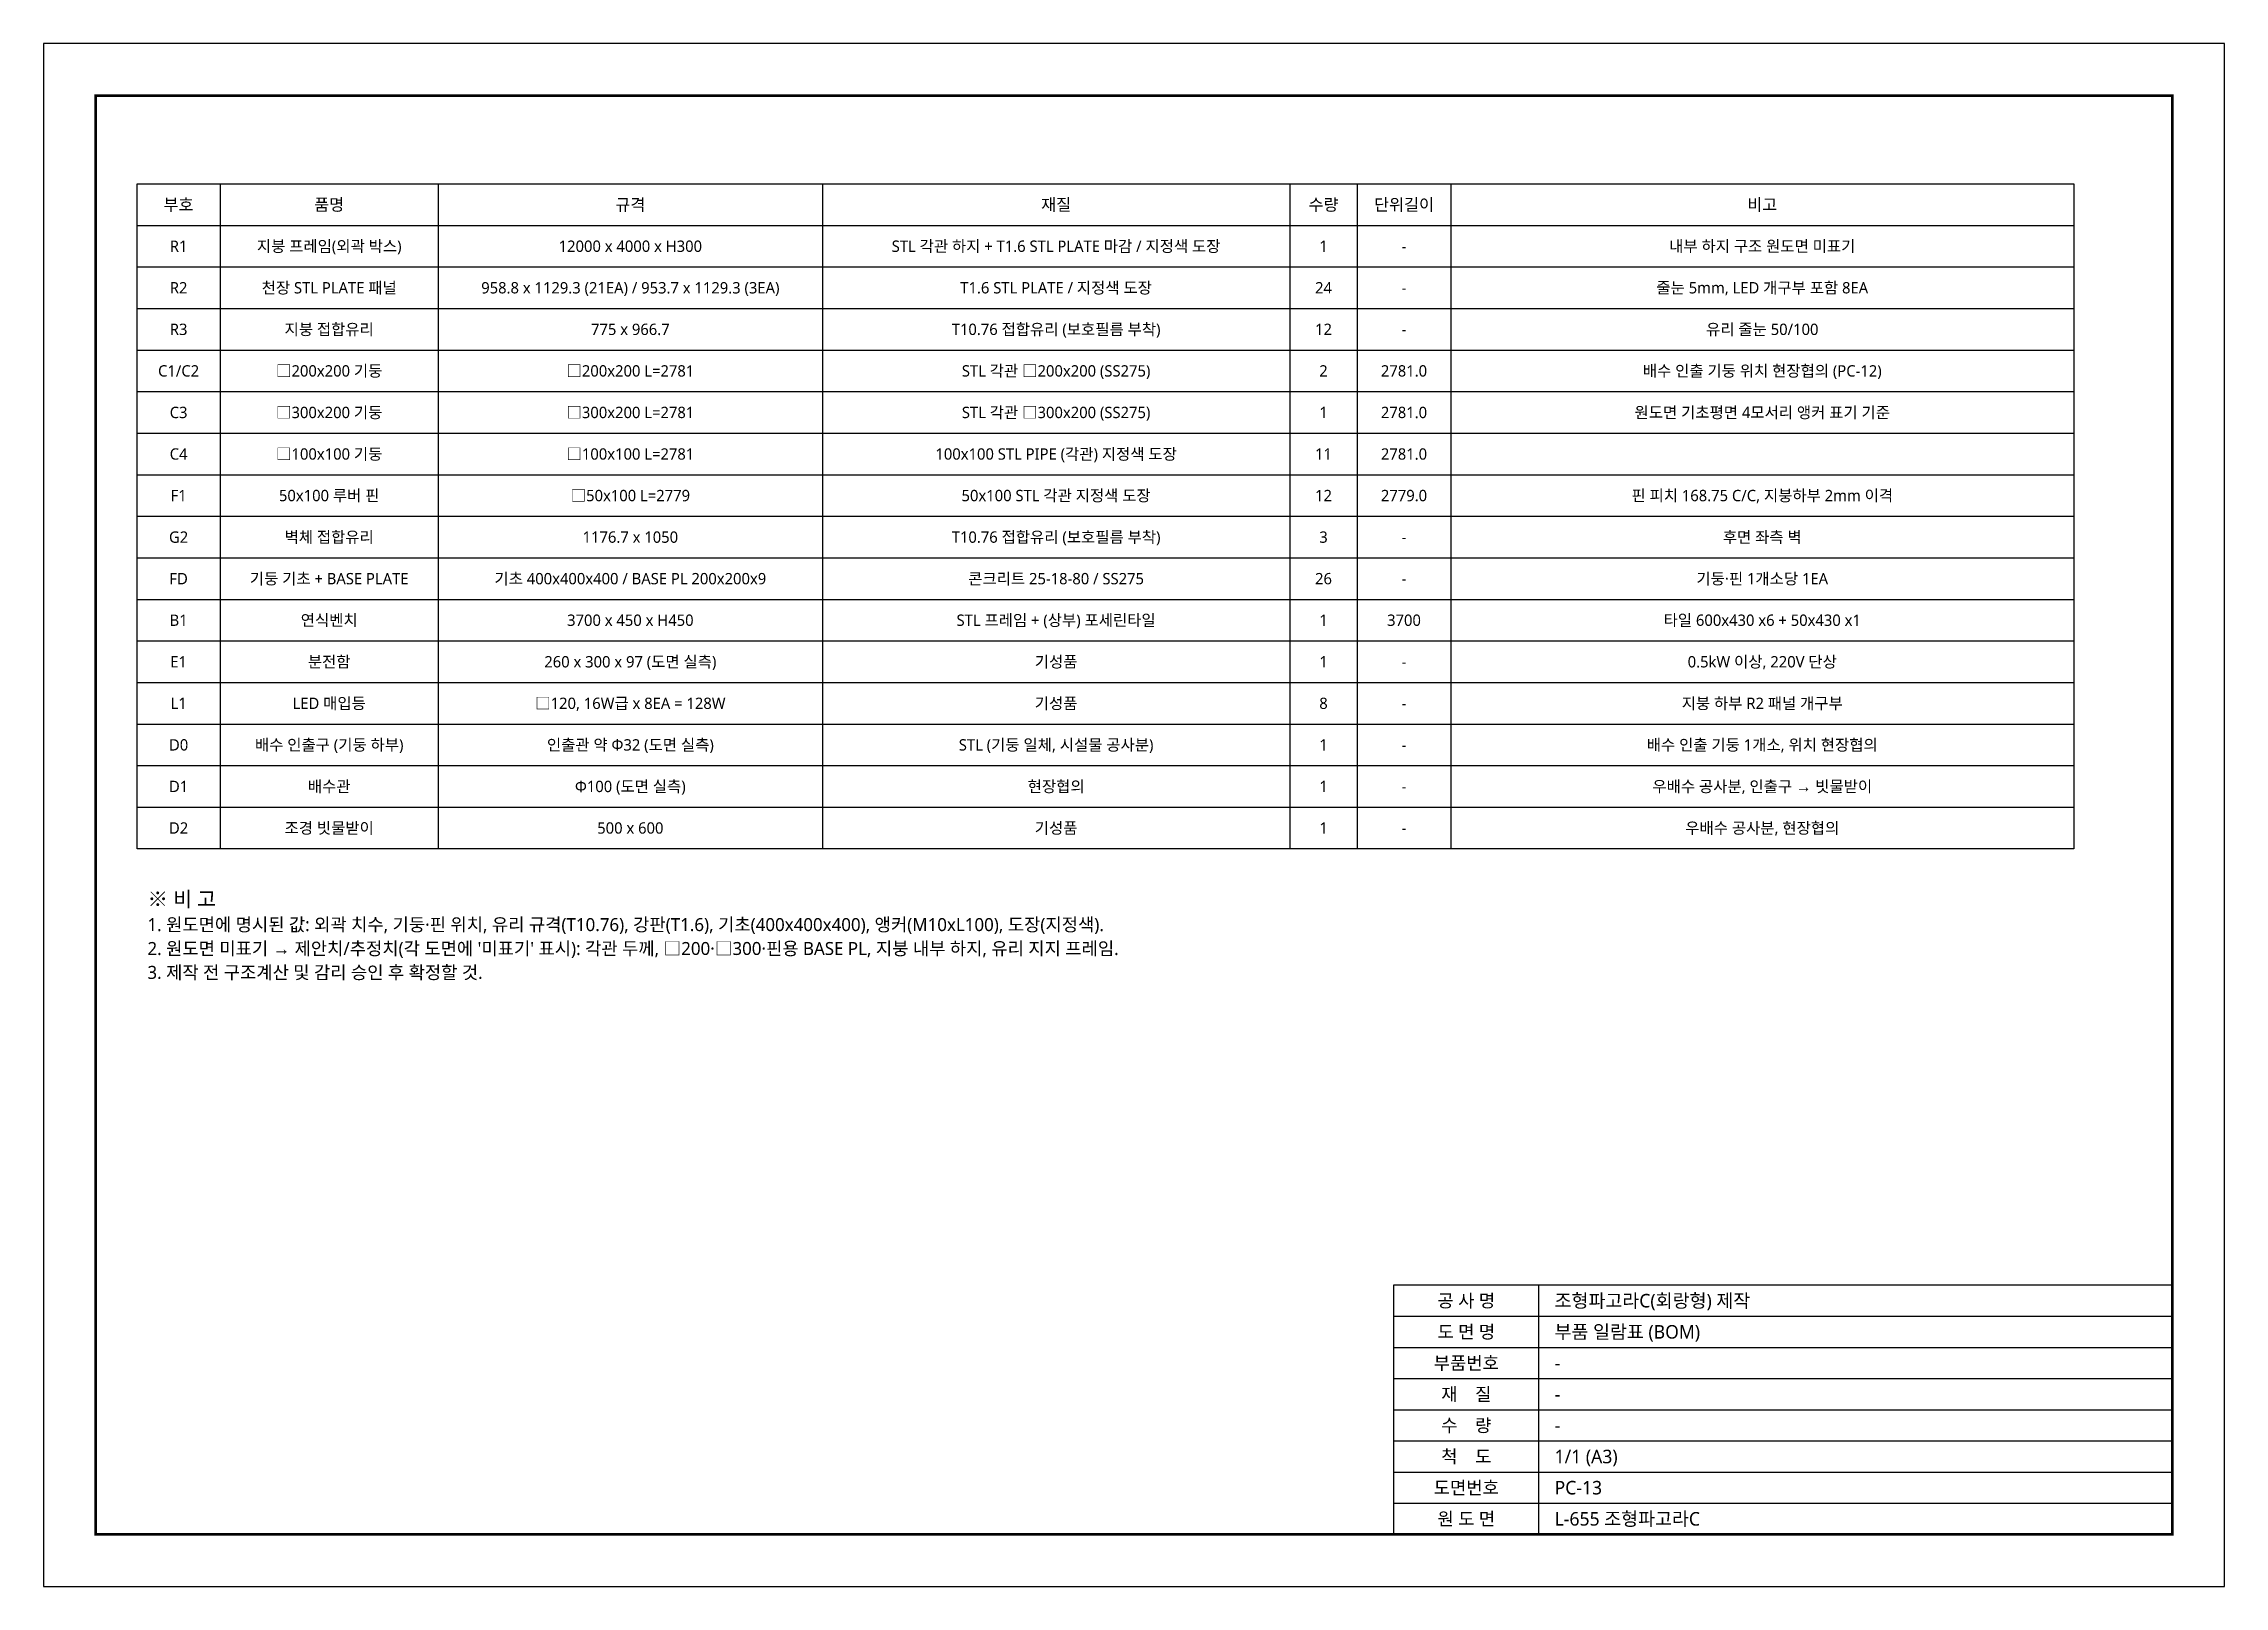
# Model space of a CAD drawing. Header units: millimetres. Extents: x 0 to 650420, y 0 to 14850.
# Drawn here: x 650000 to 650420, y 0 to 297 of the extents above; entities that cross this region are included whole.
import ezdxf
from ezdxf.enums import TextEntityAlignment as Align

# ---------------------------------------------------------------- set-up
doc = ezdxf.new("R2010")
doc.units = ezdxf.units.MM
for name, color, linetype in [('FRAME', 7, 'Continuous'), ('TEXT', 7, 'Continuous'), ('THIN', 8, 'Continuous')]:
    doc.layers.add(name, color=color, linetype=linetype)
doc.styles.add('KOR', font='NanumGothic.ttf')

msp = doc.modelspace()

# ---------------------------------------------------------------- texts
at = {"layer": 'TEXT', "style": 'KOR'}
for s, height, p in [('부호', 2.3, (650026, 266)), ('품명', 2.3, (650055, 266)), ('규격', 2.3, (650113, 266)), ('재질', 2.3, (650195, 266)), ('수량', 2.3, (650246.5, 266)), ('단위길이', 2.3, (650262, 266)), ('비고', 2.3, (650331, 266)), ('R1', 2.185, (650026, 258)), ('지붕 프레임(외곽 박스)', 2.185, (650055, 258)), ('12000 x 4000 x H300', 2.185, (650113, 258)), ('STL 각관 하지 + T1.6 STL PLATE 마감 / 지정색 도장', 2.185, (650195, 258)), ('1', 2.18, (650246.5, 258)), ('-', 2.18, (650262, 258)), ('내부 하지 구조 원도면 미표기', 2.185, (650331, 258)), ('R2', 2.185, (650026, 250)), ('천장 STL PLATE 패널', 2.185, (650055, 250)), ('958.8 x 1129.3 (21EA) / 953.7 x 1129.3 (3EA)', 2.185, (650113, 250)), ('T1.6 STL PLATE / 지정색 도장', 2.185, (650195, 250)), ('24', 2.185, (650246.5, 250)), ('-', 2.18, (650262, 250)), ('줄눈 5mm, LED 개구부 포함 8EA', 2.185, (650331, 250)), ('R3', 2.185, (650026, 242)), ('지붕 접합유리', 2.185, (650055, 242)), ('775 x 966.7', 2.185, (650113, 242)), ('T10.76 접합유리 (보호필름 부착)', 2.185, (650195, 242)), ('12', 2.185, (650246.5, 242)), ('-', 2.18, (650262, 242)), ('유리 줄눈 50/100', 2.185, (650331, 242)), ('□200x200 기둥', 2.185, (650055, 234)), ('□200x200 L=2781', 2.185, (650113, 234)), ('STL 각관 □200x200 (SS275)', 2.185, (650195, 234)), ('배수 인출 기둥 위치 현장협의 (PC-12)', 2.185, (650331, 234)), ('C1/C2', 2.185, (650026, 234)), ('2', 2.18, (650246.5, 234)), ('2781.0', 2.185, (650262, 234)), ('C3', 2.185, (650026, 226)), ('□300x200 기둥', 2.185, (650055, 226)), ('□300x200 L=2781', 2.185, (650113, 226)), ('STL 각관 □300x200 (SS275)', 2.185, (650195, 226)), ('1', 2.18, (650246.5, 226)), ('2781.0', 2.185, (650262, 226)), ('원도면 기초평면 4모서리 앵커 표기 기준', 2.185, (650331, 226)), ('C4', 2.185, (650026, 218)), ('□100x100 기둥', 2.185, (650055, 218)), ('□100x100 L=2781', 2.185, (650113, 218)), ('100x100 STL PIPE (각관) 지정색 도장', 2.185, (650195, 218)), ('11', 2.185, (650246.5, 218)), ('2781.0', 2.185, (650262, 218)), ('F1', 2.185, (650026, 210)), ('50x100 루버 핀', 2.185, (650055, 210)), ('□50x100 L=2779', 2.185, (650113, 210)), ('50x100 STL 각관 지정색 도장', 2.185, (650195, 210)), ('12', 2.185, (650246.5, 210)), ('2779.0', 2.185, (650262, 210)), ('핀 피치 168.75 C/C, 지붕하부 2mm 이격', 2.185, (650331, 210)), ('G2', 2.185, (650026, 202)), ('벽체 접합유리', 2.185, (650055, 202)), ('1176.7 x 1050', 2.185, (650113, 202)), ('T10.76 접합유리 (보호필름 부착)', 2.185, (650195, 202)), ('3', 2.18, (650246.5, 202)), ('-', 2.18, (650262, 202)), ('후면 좌측 벽', 2.185, (650331, 202)), ('FD', 2.185, (650026, 194)), ('기둥 기초 + BASE PLATE', 2.185, (650055, 194)), ('기초 400x400x400 / BASE PL 200x200x9', 2.185, (650113, 194)), ('콘크리트 25-18-80 / SS275', 2.185, (650195, 194)), ('26', 2.185, (650246.5, 194)), ('-', 2.18, (650262, 194)), ('기둥·핀 1개소당 1EA', 2.185, (650331, 194)), ('B1', 2.185, (650026, 186)), ('연식벤치', 2.185, (650055, 186)), ('3700 x 450 x H450', 2.185, (650113, 186)), ('STL 프레임 + (상부) 포세린타일', 2.185, (650195, 186)), ('1', 2.18, (650246.5, 186)), ('3700', 2.185, (650262, 186)), ('타일 600x430 x6 + 50x430 x1', 2.185, (650331, 186)), ('E1', 2.185, (650026, 178)), ('분전함', 2.185, (650055, 178)), ('260 x 300 x 97 (도면 실측)', 2.185, (650113, 178)), ('기성품', 2.185, (650195, 178)), ('1', 2.18, (650246.5, 178)), ('-', 2.18, (650262, 178)), ('0.5kW 이상, 220V 단상', 2.185, (650331, 178)), ('L1', 2.185, (650026, 170)), ('LED 매입등', 2.185, (650055, 170)), ('□120, 16W급 x 8EA = 128W', 2.185, (650113, 170)), ('기성품', 2.185, (650195, 170)), ('8', 2.18, (650246.5, 170)), ('-', 2.18, (650262, 170)), ('지붕 하부 R2 패널 개구부', 2.185, (650331, 170)), ('D0', 2.185, (650026, 162)), ('배수 인출구 (기둥 하부)', 2.185, (650055, 162)), ('인출관 약 Φ32 (도면 실측)', 2.185, (650113, 162)), ('STL (기둥 일체, 시설물 공사분)', 2.185, (650195, 162)), ('1', 2.18, (650246.5, 162)), ('-', 2.18, (650262, 162)), ('배수 인출 기둥 1개소, 위치 현장협의', 2.185, (650331, 162)), ('D1', 2.185, (650026, 154)), ('배수관', 2.185, (650055, 154)), ('Φ100 (도면 실측)', 2.185, (650113, 154)), ('현장협의', 2.185, (650195, 154)), ('1', 2.18, (650246.5, 154)), ('-', 2.18, (650262, 154)), ('우배수 공사분, 인출구 → 빗물받이', 2.185, (650331, 154)), ('D2', 2.185, (650026, 146)), ('조경 빗물받이', 2.185, (650055, 146)), ('500 x 600', 2.185, (650113, 146)), ('기성품', 2.185, (650195, 146)), ('1', 2.18, (650246.5, 146)), ('우배수 공사분, 현장협의', 2.185, (650331, 146)), ('-', 2.18, (650262, 146)), ('공 사 명', 2.5, (650274, 55)), ('도 면 명', 2.5, (650274, 49)), ('부품번호', 2.5, (650274, 43)), ('재    질', 2.5, (650274, 37)), ('수    량', 2.5, (650274, 31)), ('척    도', 2.5, (650274, 25)), ('도면번호', 2.5, (650274, 19)), ('원 도 면', 2.5, (650274, 13))]:
    msp.add_text(s, height=height, dxfattribs=at).set_placement(p, align=Align.MIDDLE_CENTER)
for s, height, p in [('※ 비 고', 2.9, (650020, 130)), ('1. 원도면에 명시된 값: 외곽 치수, 기둥·핀 위치, 유리 규격(T10.76), 강판(T1.6), 기초(400x400x400), 앵커(M10xL100), 도장(지정색).', 2.5, (650020, 125.4)), ("2. 원도면 미표기 → 제안치/추정치(각 도면에 '미표기' 표시): 각관 두께, □200·□300·핀용 BASE PL, 지붕 내부 하지, 유리 지지 프레임.", 2.5, (650020, 120.8)), ('3. 제작 전 구조계산 및 감리 승인 후 확정할 것.', 2.5, (650020, 116.2))]:
    msp.add_text(s, height=height, dxfattribs=at).set_placement(p, align=Align.BOTTOM_LEFT)
for s, p in [('조형파고라C(회랑형) 제작', (650291, 55)), ('부품 일람표 (BOM)', (650291, 49)), ('-', (650291, 43)), ('-', (650291, 37)), ('-', (650291, 31)), ('1/1 (A3)', (650291, 25)), ('PC-13', (650291, 19)), ('L-655 조형파고라C', (650291, 13))]:
    msp.add_text(s, height=2.6, dxfattribs=at).set_placement(p, align=Align.MIDDLE_LEFT)

# ---------------------------------------------------------------- linework, layer by layer
at = {"layer": 'FRAME'}
for points in [[(650000, 0), (650420, 0), (650420, 297), (650000, 297)], [(650018, 270), (650391, 270), (650391, 142), (650018, 142)], [(650260, 10), (650410, 10), (650410, 58), (650260, 58)]]:
    msp.add_lwpolyline(points, close=True, dxfattribs=at)
at = {"layer": 'FRAME', "const_width": 0.5}
msp.add_lwpolyline([(650010, 10), (650410, 10), (650410, 287), (650010, 287)], close=True, dxfattribs=at)
at = {"layer": 'THIN'}
for points in [[(650034, 270), (650034, 142)], [(650076, 270), (650076, 142)], [(650150, 270), (650150, 142)], [(650240, 270), (650240, 142)], [(650253, 270), (650253, 142)], [(650271, 270), (650271, 142)], [(650018, 262), (650391, 262)], [(650018, 254), (650391, 254)], [(650018, 246), (650391, 246)], [(650018, 238), (650391, 238)], [(650018, 230), (650391, 230)], [(650018, 222), (650391, 222)], [(650018, 214), (650391, 214)], [(650018, 206), (650391, 206)], [(650018, 198), (650391, 198)], [(650018, 190), (650391, 190)], [(650018, 182), (650391, 182)], [(650018, 174), (650391, 174)], [(650018, 166), (650391, 166)], [(650018, 158), (650391, 158)], [(650018, 150), (650391, 150)], [(650288, 10), (650288, 58)], [(650260, 52), (650410, 52)], [(650260, 46), (650410, 46)], [(650260, 40), (650410, 40)], [(650260, 34), (650410, 34)], [(650260, 28), (650410, 28)], [(650260, 22), (650410, 22)], [(650260, 16), (650410, 16)]]:
    msp.add_lwpolyline(points, dxfattribs=at)

msp.set_redraw_order([(e.dxf.handle, doc.entitydb.next_handle()) for e in msp.query("TEXT MTEXT ATTDEF DIMENSION ARC_DIMENSION")])  # texts and dimensions are drawn at this point

doc.saveas('drawing.dxf')
